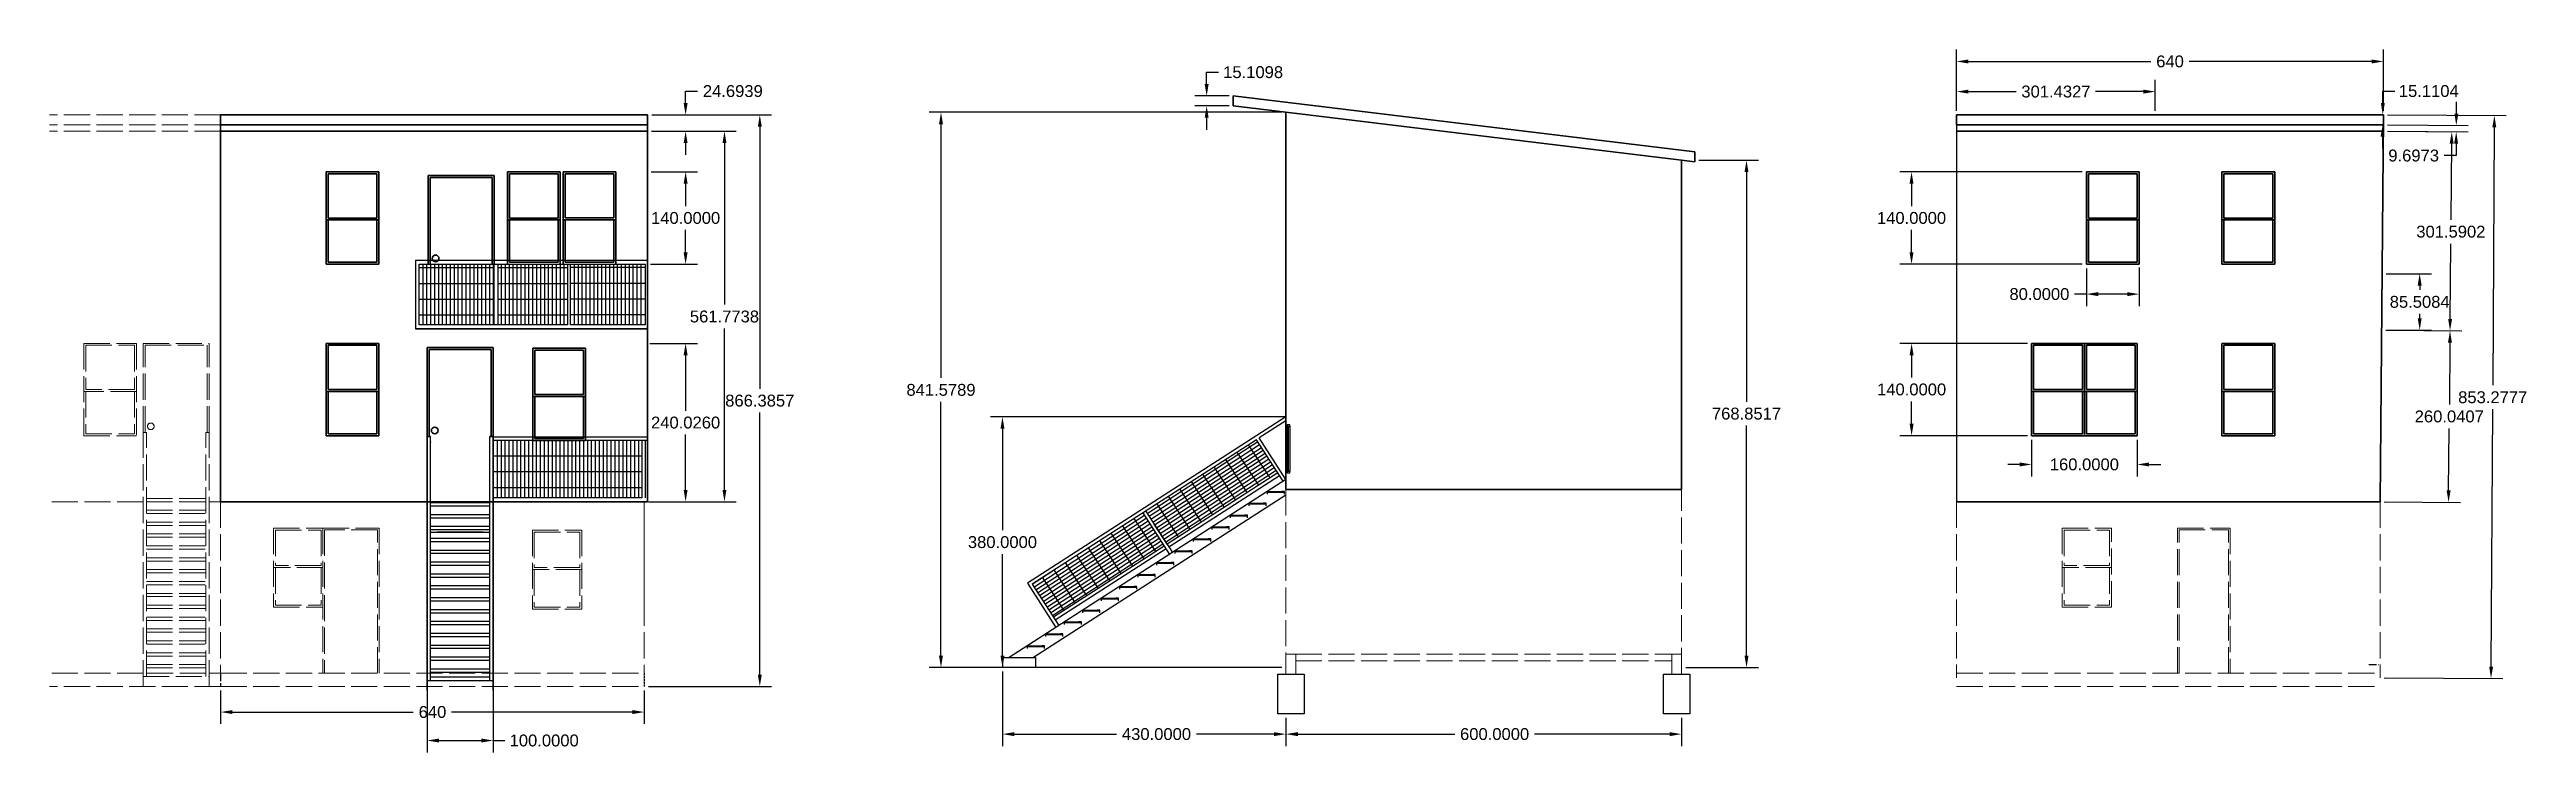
# Model space of a CAD drawing. Header units: inches. Extents: x 114 to 3871, y 85 to 1151.
import ezdxf

# ---------------------------------------------------------------- set-up
doc = ezdxf.new("R2010")
doc.units = ezdxf.units.IN
doc.header["$MEASUREMENT"] = 0
doc.linetypes.add('ACAD_ISO02W100', pattern=[15, 12, -3])
doc.layers.get('DEFPOINTS').update_dxf_attribs({"color": 210})
for name, color, linetype, lineweight in [('A-ANNO-DIMS', 253, 'Continuous', 20), ('A-ELEV-MBE1', 7, 'Continuous', 35), ('A-FLOR-LEVL', 7, 'Continuous', 35), ('A-FLOR-STRS', 4, 'Continuous', 25), ('A-ROOF', 3, 'Continuous', 35), ('A-WALL-FULL-EXTR', 7, 'Continuous', 35), ('Adiacente alla casa', 143, 'Continuous', 20), ('Ringhiera', 7, 'Continuous', 25)]:
    doc.layers.add(name, color=color, linetype=linetype, lineweight=lineweight)
doc.layers.add('A-STRUCTURE', color=4, linetype='Continuous')
doc.styles.get("Standard").update_dxf_attribs({"font": 'Arial.ttf'})
doc.dimstyles.get("Standard").update_dxf_attribs({"dimtxt": 0.18, "dimasz": 0.18, "dimexe": 0.18, "dimexo": 0.0625, "dimgap": 0.09, "dimtad": 0, "dimtih": 1, "dimtoh": 1, "dimdec": 4, "dimzin": 0, "dimdsep": 46, "dimtxsty": 'Standard', "dimcen": 0.09, "dimadec": 0, "dimazin": 0, "dimtfac": 1, "dimtdec": 4, "dimtofl": 0, "dimtmove": 0, "dimatfit": 3, "dimfxl": 1, "dimtolj": 1, "dimtzin": 0, "dimarcsym": 0})

msp = doc.modelspace()

# ---------------------------------------------------------------- blocks, each defined once
blk = doc.blocks.new('*D38')
at = {"layer": 'A-ANNO-DIMS', "color": 0, "lineweight": -2, "transparency": 16777216}
for p, q in [((3658.1, 810.9), (3726.8, 810.9)), ((3708.8, 792.9), (3708.8, 786.3)), ((3657.4, 725.4), (3726.8, 725.4)), ((3708.8, 743.4), (3708.8, 750))]:
    blk.add_line(p, q, dxfattribs=at)
at = {"layer": 'A-ANNO-DIMS', "color": 0, "transparency": 16777216}
for points in [[(3705.8, 792.9), (3711.8, 792.9), (3708.8, 810.9)], [(3705.8, 743.4), (3711.8, 743.4), (3708.8, 725.4)]]:
    blk.add_solid(points, dxfattribs=at)
at = {"layer": 'DEFPOINTS', "color": 0, "transparency": 16777216}
for p in [(3651.9, 810.9), (3651.1, 725.4), (3708.8, 725.4)]:
    blk.add_point(p, dxfattribs=at)
at = {"layer": 'A-ANNO-DIMS', "color": 0, "lineweight": 25, "transparency": 16777216, "insert": (3708.8, 768.2), "char_height": 18, "attachment_point": 5}
blk.add_mtext('\\A1;85.5084', dxfattribs=at)
blk = doc.blocks.new('*D50')
at = {"layer": 'A-ANNO-DIMS', "color": 0, "lineweight": -2, "transparency": 16777216}
for p, q in [((3657.4, 725.3), (3772.8, 724.3)), ((3754.7, 706.5), (3753.9, 612.6)), ((3752.7, 482.5), (3753.6, 576.4)), ((3655.1, 465.3), (3770.6, 464.3))]:
    blk.add_line(p, q, dxfattribs=at)
at = {"layer": 'A-ANNO-DIMS', "color": 0, "transparency": 16777216}
for points in [[(3751.7, 706.5), (3757.7, 706.5), (3754.8, 724.5)], [(3749.7, 482.5), (3755.7, 482.4), (3752.6, 464.5)]]:
    blk.add_solid(points, dxfattribs=at)
at = {"layer": 'DEFPOINTS', "color": 0, "transparency": 16777216}
for p in [(3651.1, 725.4), (3648.9, 465.4), (3752.6, 464.5)]:
    blk.add_point(p, dxfattribs=at)
at = {"layer": 'A-ANNO-DIMS', "color": 0, "lineweight": 25, "transparency": 16777216, "insert": (3753.7, 594.5), "char_height": 18, "attachment_point": 5}
blk.add_mtext('\\A1;260.0407', dxfattribs=at)
blk = doc.blocks.new('*D51')
at = {"layer": 'A-ANNO-DIMS', "color": 0, "lineweight": -2, "transparency": 16777216}
for p, q in [((3660, 1026.9), (3775.4, 1025.9)), ((3757.3, 1008.1), (3756.3, 892.7)), ((3755, 742.5), (3756, 856.4)), ((3657.4, 725.3), (3772.8, 724.3))]:
    blk.add_line(p, q, dxfattribs=at)
at = {"layer": 'A-ANNO-DIMS', "color": 0, "transparency": 16777216}
for points in [[(3754.3, 1008.1), (3760.3, 1008.1), (3757.5, 1026.1)], [(3752, 742.5), (3758, 742.5), (3754.8, 724.5)]]:
    blk.add_solid(points, dxfattribs=at)
at = {"layer": 'DEFPOINTS', "color": 0, "transparency": 16777216}
for p in [(3653.8, 1027), (3651.1, 725.4), (3754.8, 724.5)]:
    blk.add_point(p, dxfattribs=at)
at = {"layer": 'A-ANNO-DIMS', "color": 0, "lineweight": 25, "transparency": 16777216, "insert": (3756.1, 874.6), "char_height": 18, "attachment_point": 5}
blk.add_mtext('\\A1;301.5902', dxfattribs=at)
blk = doc.blocks.new('*D52')
at = {"layer": 'A-ANNO-DIMS', "color": 0, "lineweight": -2, "transparency": 16777216}
for p, q in [((3660.2, 1051.7), (3840.1, 1050.7)), ((3822, 1032.8), (3819.7, 641.8)), ((3817.2, 215.5), (3819.5, 605.5)), ((3655.1, 198.5), (3835, 197.4))]:
    blk.add_line(p, q, dxfattribs=at)
at = {"layer": 'A-ANNO-DIMS', "color": 0, "transparency": 16777216}
for points in [[(3819, 1032.8), (3825, 1032.8), (3822.1, 1050.8)], [(3814.2, 215.5), (3820.2, 215.5), (3817, 197.5)]]:
    blk.add_solid(points, dxfattribs=at)
at = {"layer": 'DEFPOINTS', "color": 0, "transparency": 16777216}
for p in [(3654, 1051.8), (3648.9, 198.5), (3817, 197.5)]:
    blk.add_point(p, dxfattribs=at)
at = {"layer": 'A-ANNO-DIMS', "color": 0, "lineweight": 25, "transparency": 16777216, "insert": (3819.6, 623.6), "char_height": 18, "attachment_point": 5}
blk.add_mtext('\\A1;853.2777', dxfattribs=at)
blk = doc.blocks.new('*D53')
at = {"layer": 'A-ANNO-DIMS', "color": 0, "lineweight": -2, "transparency": 16777216}
for p, q in [((3647.7, 1051.8), (3634.8, 1051.9)), ((3653, 1069.8), (3653.1, 1087.8)), ((3653.1, 1087.8), (3671.1, 1087.8)), ((3647.6, 1036.7), (3634.7, 1036.8)), ((3652.5, 1018.7), (3652.4, 1000.7))]:
    blk.add_line(p, q, dxfattribs=at)
at = {"layer": 'A-ANNO-DIMS', "color": 0, "transparency": 16777216}
for points in [[(3650, 1069.8), (3656, 1069.8), (3652.8, 1051.8)], [(3649.5, 1018.7), (3655.5, 1018.7), (3652.7, 1036.7)]]:
    blk.add_solid(points, dxfattribs=at)
at = {"layer": 'DEFPOINTS', "color": 0, "transparency": 16777216}
for p in [(3652.7, 1036.7), (3653.8, 1036.7), (3654, 1051.8)]:
    blk.add_point(p, dxfattribs=at)
at = {"layer": 'A-ANNO-DIMS', "color": 0, "lineweight": 25, "transparency": 16777216, "insert": (3722.6, 1087.8), "char_height": 18, "attachment_point": 5}
blk.add_mtext('\\A1;15.1104', dxfattribs=at)
blk = doc.blocks.new('*D39')
at = {"layer": 'A-ANNO-DIMS', "color": 0, "lineweight": -2, "transparency": 16777216}
for p, q in [((3006.5, 1058), (3006.5, 1105)), ((3307.9, 1058), (3307.9, 1105)), ((3024.5, 1087), (3097, 1087)), ((3289.9, 1087), (3217.4, 1087))]:
    blk.add_line(p, q, dxfattribs=at)
at = {"layer": 'A-ANNO-DIMS', "color": 0, "transparency": 16777216}
for points in [[(3024.5, 1090), (3024.5, 1084), (3006.5, 1087)], [(3289.9, 1090), (3289.9, 1084), (3307.9, 1087)]]:
    blk.add_solid(points, dxfattribs=at)
at = {"layer": 'DEFPOINTS', "color": 0, "transparency": 16777216}
for p in [(3307.9, 1087), (3006.5, 1051.8), (3307.9, 1051.8)]:
    blk.add_point(p, dxfattribs=at)
at = {"layer": 'A-ANNO-DIMS', "color": 0, "lineweight": 25, "transparency": 16777216, "insert": (3157.2, 1087), "char_height": 18, "attachment_point": 5}
blk.add_mtext('\\A1;301.4327', dxfattribs=at)
blk = doc.blocks.new('*D29')
at = {"layer": 'A-ANNO-DIMS', "color": 0, "lineweight": -2, "transparency": 16777216}
for p, q in [((3006.5, 1058), (3006.5, 1150.7)), ((3024.5, 1132.7), (3301.2, 1132.7)), ((3636, 1132.7), (3359.2, 1132.7)), ((3654, 1058), (3654, 1150.7))]:
    blk.add_line(p, q, dxfattribs=at)
at = {"layer": 'A-ANNO-DIMS', "color": 0, "transparency": 16777216}
for points in [[(3024.5, 1135.7), (3024.5, 1129.7), (3006.5, 1132.7)], [(3636, 1135.7), (3636, 1129.7), (3654, 1132.7)]]:
    blk.add_solid(points, dxfattribs=at)
at = {"layer": 'DEFPOINTS', "color": 0, "transparency": 16777216}
for p in [(3654, 1132.7), (3006.5, 1051.8), (3654, 1051.8)]:
    blk.add_point(p, dxfattribs=at)
at = {"layer": 'A-ANNO-DIMS', "color": 0, "lineweight": 25, "transparency": 16777216, "insert": (3330.2, 1132.7), "char_height": 18, "attachment_point": 5}
blk.add_mtext('\\A1;640', dxfattribs=at)
blk = doc.blocks.new('*D40')
at = {"layer": 'A-ANNO-DIMS', "color": 0, "lineweight": -2, "transparency": 16777216}
for p, q in [((3764.5, 1053.7), (3764.6, 1071.7)), ((3660, 1026.9), (3782.2, 1025.9)), ((3660.1, 1036.6), (3782.3, 1035.6)), ((3763.9, 990), (3745.9, 990)), ((3764.1, 1008), (3763.9, 990))]:
    blk.add_line(p, q, dxfattribs=at)
at = {"layer": 'A-ANNO-DIMS', "color": 0, "transparency": 16777216}
for points in [[(3761.5, 1053.7), (3767.5, 1053.7), (3764.3, 1035.7)], [(3761.1, 1008), (3767.1, 1008), (3764.2, 1026)]]:
    blk.add_solid(points, dxfattribs=at)
at = {"layer": 'DEFPOINTS', "color": 0, "transparency": 16777216}
for p in [(3653.8, 1036.7), (3653.8, 1027), (3764.2, 1026)]:
    blk.add_point(p, dxfattribs=at)
at = {"layer": 'A-ANNO-DIMS', "color": 0, "lineweight": 25, "transparency": 16777216, "insert": (3699.7, 990), "char_height": 18, "attachment_point": 5}
blk.add_mtext('\\A1;9.6973', dxfattribs=at)
blk = doc.blocks.new('*D41')
at = {"layer": 'A-ANNO-DIMS', "color": 0, "lineweight": -2, "transparency": 16777216}
for p, q in [((1559.5, 207.8), (1559.5, 95)), ((1577.5, 113), (1732.4, 113)), ((1971.5, 113), (1853.8, 113)), ((1989.5, 137.8), (1989.5, 95))]:
    blk.add_line(p, q, dxfattribs=at)
at = {"layer": 'A-ANNO-DIMS', "color": 0, "transparency": 16777216}
for points in [[(1577.5, 116), (1577.5, 110), (1559.5, 113)], [(1971.5, 116), (1971.5, 110), (1989.5, 113)]]:
    blk.add_solid(points, dxfattribs=at)
at = {"layer": 'DEFPOINTS', "color": 0, "transparency": 16777216}
for p in [(1559.5, 214), (1559.5, 113), (1989.5, 144)]:
    blk.add_point(p, dxfattribs=at)
at = {"layer": 'A-ANNO-DIMS', "color": 0, "lineweight": 25, "transparency": 16777216, "insert": (1793.1, 113), "char_height": 18, "attachment_point": 5}
blk.add_mtext('\\A1;430.0000', dxfattribs=at)
blk = doc.blocks.new('*D30')
at = {"layer": 'A-ANNO-DIMS', "color": 0, "lineweight": -2, "transparency": 16777216}
for p, q in [((1989.2, 594), (1541.5, 594)), ((1559.5, 576), (1559.5, 422.1)), ((1559.5, 232), (1559.5, 385.9)), ((1983.2, 214), (1541.5, 214))]:
    blk.add_line(p, q, dxfattribs=at)
at = {"layer": 'A-ANNO-DIMS', "color": 0, "transparency": 16777216}
for points in [[(1556.5, 576), (1562.5, 576), (1559.5, 594)], [(1556.5, 232), (1562.5, 232), (1559.5, 214)]]:
    blk.add_solid(points, dxfattribs=at)
at = {"layer": 'DEFPOINTS', "color": 0, "transparency": 16777216}
for p in [(1559.5, 594), (1995.5, 594), (1989.5, 214)]:
    blk.add_point(p, dxfattribs=at)
at = {"layer": 'A-ANNO-DIMS', "color": 0, "lineweight": 25, "transparency": 16777216, "insert": (1559.5, 404), "char_height": 18, "attachment_point": 5}
blk.add_mtext('\\A1;380.0000', dxfattribs=at)
blk = doc.blocks.new('*D31')
at = {"layer": 'A-ANNO-DIMS', "color": 0, "lineweight": -2, "transparency": 16777216}
for p, q in [((1989.5, 137.8), (1989.5, 95)), ((2007.5, 113), (2245.5, 113)), ((2571.5, 113), (2366.4, 113)), ((2589.5, 137.8), (2589.5, 95))]:
    blk.add_line(p, q, dxfattribs=at)
at = {"layer": 'A-ANNO-DIMS', "color": 0, "transparency": 16777216}
for points in [[(2007.5, 116), (2007.5, 110), (1989.5, 113)], [(2571.5, 116), (2571.5, 110), (2589.5, 113)]]:
    blk.add_solid(points, dxfattribs=at)
at = {"layer": 'DEFPOINTS', "color": 0, "transparency": 16777216}
for p in [(1989.5, 144), (2589.5, 144), (2589.5, 113)]:
    blk.add_point(p, dxfattribs=at)
at = {"layer": 'A-ANNO-DIMS', "color": 0, "lineweight": 25, "transparency": 16777216, "insert": (2305.9, 113), "char_height": 18, "attachment_point": 5}
blk.add_mtext('\\A1;600.0000', dxfattribs=at)
blk = doc.blocks.new('*D42')
at = {"layer": 'A-ANNO-DIMS', "color": 0, "lineweight": -2, "transparency": 16777216}
for p, q in [((1983.2, 1055.6), (1448.3, 1055.6)), ((1466.3, 1037.6), (1466.3, 652.9)), ((1466.3, 232), (1466.3, 616.7)), ((1554, 214), (1448.3, 214))]:
    blk.add_line(p, q, dxfattribs=at)
at = {"layer": 'A-ANNO-DIMS', "color": 0, "transparency": 16777216}
for points in [[(1463.3, 1037.6), (1469.3, 1037.6), (1466.3, 1055.6)], [(1463.3, 232), (1469.3, 232), (1466.3, 214)]]:
    blk.add_solid(points, dxfattribs=at)
at = {"layer": 'DEFPOINTS', "color": 0, "transparency": 16777216}
for p in [(1466.3, 1055.6), (1989.5, 1055.6), (1560.2, 214)]:
    blk.add_point(p, dxfattribs=at)
at = {"layer": 'A-ANNO-DIMS', "color": 0, "lineweight": 25, "transparency": 16777216, "insert": (1466.3, 634.8), "char_height": 18, "attachment_point": 5}
blk.add_mtext('\\A1;841.5789', dxfattribs=at)
blk = doc.blocks.new('*D43')
at = {"layer": 'A-ANNO-DIMS', "color": 0, "lineweight": -2, "transparency": 16777216}
for p, q in [((1869.2, 1098.4), (1869.2, 1116.4)), ((1869.2, 1116.4), (1887.2, 1116.4)), ((1903.2, 1080.4), (1851.2, 1080.4)), ((1903.2, 1065.3), (1851.2, 1065.3)), ((1869.2, 1047.3), (1869.2, 1029.3))]:
    blk.add_line(p, q, dxfattribs=at)
at = {"layer": 'A-ANNO-DIMS', "color": 0, "transparency": 16777216}
for points in [[(1866.2, 1098.4), (1872.2, 1098.4), (1869.2, 1080.4)], [(1866.2, 1047.3), (1872.2, 1047.3), (1869.2, 1065.3)]]:
    blk.add_solid(points, dxfattribs=at)
at = {"layer": 'DEFPOINTS', "color": 0, "transparency": 16777216}
for p in [(1869.2, 1080.4), (1909.5, 1080.4), (1909.5, 1065.3)]:
    blk.add_point(p, dxfattribs=at)
at = {"layer": 'A-ANNO-DIMS', "color": 0, "lineweight": 25, "transparency": 16777216, "insert": (1939.7, 1116.4), "char_height": 18, "attachment_point": 5}
blk.add_mtext('\\A1;15.1098', dxfattribs=at)
blk = doc.blocks.new('*D32')
at = {"layer": 'A-ANNO-DIMS', "color": 0, "lineweight": -2, "transparency": 16777216}
for p, q in [((2615.7, 982.9), (2705.9, 982.9)), ((2687.9, 964.9), (2687.9, 616.9)), ((2687.9, 232), (2687.9, 580.7)), ((2595.7, 214), (2705.9, 214))]:
    blk.add_line(p, q, dxfattribs=at)
at = {"layer": 'A-ANNO-DIMS', "color": 0, "transparency": 16777216}
for points in [[(2684.9, 964.9), (2690.9, 964.9), (2687.9, 982.9)], [(2684.9, 232), (2690.9, 232), (2687.9, 214)]]:
    blk.add_solid(points, dxfattribs=at)
at = {"layer": 'DEFPOINTS', "color": 0, "transparency": 16777216}
for p in [(2609.5, 982.9), (2589.5, 214), (2687.9, 214)]:
    blk.add_point(p, dxfattribs=at)
at = {"layer": 'A-ANNO-DIMS', "color": 0, "lineweight": 25, "transparency": 16777216, "insert": (2687.9, 598.8), "char_height": 18, "attachment_point": 5}
blk.add_mtext('\\A1;768.8517', dxfattribs=at)
blk = doc.blocks.new('*D33')
at = {"layer": 'A-ANNO-DIMS', "color": 0, "lineweight": -2, "transparency": 16777216}
for p, q in [((1027.6, 1051.7), (1209.5, 1051.7)), ((1191.5, 1033.7), (1191.5, 636.6)), ((1191.5, 203.3), (1191.5, 600.4)), ((1022.5, 185.3), (1209.5, 185.3))]:
    blk.add_line(p, q, dxfattribs=at)
at = {"layer": 'A-ANNO-DIMS', "color": 0, "transparency": 16777216}
for points in [[(1188.5, 1033.7), (1194.5, 1033.7), (1191.5, 1051.7)], [(1188.5, 203.3), (1194.5, 203.3), (1191.5, 185.3)]]:
    blk.add_solid(points, dxfattribs=at)
at = {"layer": 'DEFPOINTS', "color": 0, "transparency": 16777216}
for p in [(1021.3, 1051.7), (1191.5, 1051.7), (1016.3, 185.3)]:
    blk.add_point(p, dxfattribs=at)
at = {"layer": 'A-ANNO-DIMS', "color": 0, "lineweight": 25, "transparency": 16777216, "insert": (1191.5, 618.5), "char_height": 18, "attachment_point": 5}
blk.add_mtext('\\A1;866.3857', dxfattribs=at)
blk = doc.blocks.new('*D34')
at = {"layer": 'A-ANNO-DIMS', "color": 0, "lineweight": -2, "transparency": 16777216}
for p, q in [((1079, 1069.7), (1079, 1087.7)), ((1079, 1087.7), (1097, 1087.7)), ((1027.4, 1027), (1097, 1027)), ((1027.6, 1051.7), (1097, 1051.7)), ((1079, 1009), (1079, 991))]:
    blk.add_line(p, q, dxfattribs=at)
at = {"layer": 'A-ANNO-DIMS', "color": 0, "transparency": 16777216}
for points in [[(1076, 1069.7), (1082, 1069.7), (1079, 1051.7)], [(1076, 1009), (1082, 1009), (1079, 1027)]]:
    blk.add_solid(points, dxfattribs=at)
at = {"layer": 'DEFPOINTS', "color": 0, "transparency": 16777216}
for p in [(1021.1, 1027), (1021.3, 1051.7), (1079, 1051.7)]:
    blk.add_point(p, dxfattribs=at)
at = {"layer": 'A-ANNO-DIMS', "color": 0, "lineweight": 25, "transparency": 16777216, "insert": (1150.6, 1087.7), "char_height": 18, "attachment_point": 5}
blk.add_mtext('\\A1;24.6939', dxfattribs=at)
blk = doc.blocks.new('*D35')
at = {"layer": 'A-ANNO-DIMS', "color": 0, "lineweight": -2, "transparency": 16777216}
for p, q in [((1027.4, 1027), (1155.9, 1027)), ((1137.9, 1009), (1137.9, 764.1)), ((1137.9, 483.2), (1137.9, 727.9)), ((1022.5, 465.2), (1155.9, 465.2))]:
    blk.add_line(p, q, dxfattribs=at)
at = {"layer": 'A-ANNO-DIMS', "color": 0, "transparency": 16777216}
for points in [[(1134.9, 1009), (1140.9, 1009), (1137.9, 1027)], [(1134.9, 483.2), (1140.9, 483.2), (1137.9, 465.2)]]:
    blk.add_solid(points, dxfattribs=at)
at = {"layer": 'DEFPOINTS', "color": 0, "transparency": 16777216}
for p in [(1021.1, 1027), (1137.9, 1027), (1016.3, 465.2)]:
    blk.add_point(p, dxfattribs=at)
at = {"layer": 'A-ANNO-DIMS', "color": 0, "lineweight": 25, "transparency": 16777216, "insert": (1137.9, 746), "char_height": 18, "attachment_point": 5}
blk.add_mtext('\\A1;561.7738', dxfattribs=at)
blk = doc.blocks.new('*D44')
at = {"layer": 'A-ANNO-DIMS', "color": 0, "lineweight": -2, "transparency": 16777216}
for p, q in [((373.8, 179.1), (373.8, 128.5)), ((1016.3, 179.1), (1016.3, 128.5)), ((391.8, 146.5), (666, 146.5)), ((998.3, 146.5), (724.1, 146.5))]:
    blk.add_line(p, q, dxfattribs=at)
at = {"layer": 'A-ANNO-DIMS', "color": 0, "transparency": 16777216}
for points in [[(391.8, 149.5), (391.8, 143.5), (373.8, 146.5)], [(998.3, 149.5), (998.3, 143.5), (1016.3, 146.5)]]:
    blk.add_solid(points, dxfattribs=at)
at = {"layer": 'DEFPOINTS', "color": 0, "transparency": 16777216}
for p in [(373.8, 185.4), (1016.3, 185.4), (1016.3, 146.5)]:
    blk.add_point(p, dxfattribs=at)
at = {"layer": 'A-ANNO-DIMS', "color": 0, "lineweight": 25, "transparency": 16777216, "insert": (695.1, 146.5), "char_height": 18, "attachment_point": 5}
blk.add_mtext('\\A1;640', dxfattribs=at)
blk = doc.blocks.new('*D36')
at = {"layer": 'A-ANNO-DIMS', "color": 0, "lineweight": -2, "transparency": 16777216}
for p, q in [((1024.6, 705.2), (1097, 705.2)), ((1079, 687.2), (1079, 603.3)), ((1079, 483.2), (1079, 567.1)), ((1022.5, 465.2), (1097, 465.2))]:
    blk.add_line(p, q, dxfattribs=at)
at = {"layer": 'A-ANNO-DIMS', "color": 0, "transparency": 16777216}
for points in [[(1076, 687.2), (1082, 687.2), (1079, 705.2)], [(1076, 483.2), (1082, 483.2), (1079, 465.2)]]:
    blk.add_solid(points, dxfattribs=at)
at = {"layer": 'DEFPOINTS', "color": 0, "transparency": 16777216}
for p in [(1018.3, 705.2), (1016.3, 465.2), (1079, 465.2)]:
    blk.add_point(p, dxfattribs=at)
at = {"layer": 'A-ANNO-DIMS', "color": 0, "lineweight": 25, "transparency": 16777216, "insert": (1079, 585.2), "char_height": 18, "attachment_point": 5}
blk.add_mtext('\\A1;240.0260', dxfattribs=at)
blk = doc.blocks.new('*D37')
at = {"layer": 'A-ANNO-DIMS', "color": 0, "lineweight": -2, "transparency": 16777216}
for p, q in [((1026.8, 965.4), (1097, 965.4)), ((1079, 947.4), (1079, 913.5)), ((1079, 843.4), (1079, 877.3)), ((1025.6, 825.4), (1097, 825.4))]:
    blk.add_line(p, q, dxfattribs=at)
at = {"layer": 'A-ANNO-DIMS', "color": 0, "transparency": 16777216}
for points in [[(1076, 947.4), (1082, 947.4), (1079, 965.4)], [(1076, 843.4), (1082, 843.4), (1079, 825.4)]]:
    blk.add_solid(points, dxfattribs=at)
at = {"layer": 'DEFPOINTS', "color": 0, "transparency": 16777216}
for p in [(1020.6, 965.4), (1019.4, 825.4), (1079, 825.4)]:
    blk.add_point(p, dxfattribs=at)
at = {"layer": 'A-ANNO-DIMS', "color": 0, "lineweight": 25, "transparency": 16777216, "insert": (1079, 895.4), "char_height": 18, "attachment_point": 5}
blk.add_mtext('\\A1;140.0000', dxfattribs=at)
blk = doc.blocks.new('*D45')
at = {"layer": 'A-ANNO-DIMS', "color": 0, "lineweight": -2, "transparency": 16777216}
for p, q in [((3197.1, 965.4), (2920.2, 965.4)), ((2938.2, 947.4), (2938.2, 913.5)), ((2938.2, 843.4), (2938.2, 877.3)), ((3197.1, 825.4), (2920.2, 825.4))]:
    blk.add_line(p, q, dxfattribs=at)
at = {"layer": 'A-ANNO-DIMS', "color": 0, "transparency": 16777216}
for points in [[(2935.2, 947.4), (2941.2, 947.4), (2938.2, 965.4)], [(2935.2, 843.4), (2941.2, 843.4), (2938.2, 825.4)]]:
    blk.add_solid(points, dxfattribs=at)
at = {"layer": 'DEFPOINTS', "color": 0, "transparency": 16777216}
for p in [(3203.3, 965.4), (2938.2, 825.4), (3203.3, 825.4)]:
    blk.add_point(p, dxfattribs=at)
at = {"layer": 'A-ANNO-DIMS', "color": 0, "lineweight": 25, "transparency": 16777216, "insert": (2938.2, 895.4), "char_height": 18, "attachment_point": 5}
blk.add_mtext('\\A1;140.0000', dxfattribs=at)
blk = doc.blocks.new('*D46')
at = {"layer": 'A-ANNO-DIMS', "color": 0, "lineweight": -2, "transparency": 16777216}
for p, q in [((3120.3, 559.1), (3120.3, 503.8)), ((3280.3, 559.1), (3280.3, 503.8)), ((3102.3, 521.8), (3084.3, 521.8)), ((3298.3, 521.8), (3316.3, 521.8))]:
    blk.add_line(p, q, dxfattribs=at)
at = {"layer": 'A-ANNO-DIMS', "color": 0, "transparency": 16777216}
for points in [[(3102.3, 524.8), (3102.3, 518.8), (3120.3, 521.8)], [(3298.3, 524.8), (3298.3, 518.8), (3280.3, 521.8)]]:
    blk.add_solid(points, dxfattribs=at)
at = {"layer": 'DEFPOINTS', "color": 0, "transparency": 16777216}
for p in [(3120.3, 565.4), (3280.3, 565.4), (3280.3, 521.8)]:
    blk.add_point(p, dxfattribs=at)
at = {"layer": 'A-ANNO-DIMS', "color": 0, "lineweight": 25, "transparency": 16777216, "insert": (3200.3, 521.8), "char_height": 18, "attachment_point": 5}
blk.add_mtext('\\A1;160.0000', dxfattribs=at)
blk = doc.blocks.new('*D47')
at = {"layer": 'A-ANNO-DIMS', "color": 0, "lineweight": -2, "transparency": 16777216}
for p, q in [((3114.1, 705.4), (2920.3, 705.4)), ((2938.3, 687.4), (2938.3, 653.5)), ((2938.3, 583.4), (2938.3, 617.3)), ((3114.1, 565.4), (2920.3, 565.4))]:
    blk.add_line(p, q, dxfattribs=at)
at = {"layer": 'A-ANNO-DIMS', "color": 0, "transparency": 16777216}
for points in [[(2935.3, 687.4), (2941.3, 687.4), (2938.3, 705.4)], [(2935.3, 583.4), (2941.3, 583.4), (2938.3, 565.4)]]:
    blk.add_solid(points, dxfattribs=at)
at = {"layer": 'DEFPOINTS', "color": 0, "transparency": 16777216}
for p in [(2938.3, 705.4), (3120.3, 705.4), (3120.3, 565.4)]:
    blk.add_point(p, dxfattribs=at)
at = {"layer": 'A-ANNO-DIMS', "color": 0, "lineweight": 25, "transparency": 16777216, "insert": (2938.3, 635.4), "char_height": 18, "attachment_point": 5}
blk.add_mtext('\\A1;140.0000', dxfattribs=at)
blk = doc.blocks.new('*D48')
at = {"layer": 'A-ANNO-DIMS', "color": 0, "lineweight": -2, "transparency": 16777216}
for p, q in [((3203.3, 819.1), (3203.3, 762)), ((3283.3, 820.6), (3283.3, 762)), ((3203.3, 780), (3185.3, 780)), ((3265.3, 780), (3221.3, 780))]:
    blk.add_line(p, q, dxfattribs=at)
at = {"layer": 'A-ANNO-DIMS', "color": 0, "transparency": 16777216}
for points in [[(3221.3, 783), (3221.3, 777), (3203.3, 780)], [(3265.3, 783), (3265.3, 777), (3283.3, 780)]]:
    blk.add_solid(points, dxfattribs=at)
at = {"layer": 'DEFPOINTS', "color": 0, "transparency": 16777216}
for p in [(3283.3, 826.9), (3203.3, 825.4), (3203.3, 780)]:
    blk.add_point(p, dxfattribs=at)
at = {"layer": 'A-ANNO-DIMS', "color": 0, "lineweight": 25, "transparency": 16777216, "insert": (3132.1, 780), "char_height": 18, "attachment_point": 5}
blk.add_mtext('\\A1;80.0000', dxfattribs=at)
blk = doc.blocks.new('*D49')
at = {"layer": 'A-ANNO-DIMS', "color": 0, "lineweight": -2, "transparency": 16777216}
for p, q in [((687, 692.9), (687, 85.3)), ((787, 692.9), (787, 85.3)), ((705, 103.3), (769, 103.3)), ((787, 103.3), (805, 103.3))]:
    blk.add_line(p, q, dxfattribs=at)
at = {"layer": 'A-ANNO-DIMS', "color": 0, "transparency": 16777216}
for points in [[(705, 106.3), (705, 100.3), (687, 103.3)], [(769, 106.3), (769, 100.3), (787, 103.3)]]:
    blk.add_solid(points, dxfattribs=at)
at = {"layer": 'DEFPOINTS', "color": 0, "transparency": 16777216}
for p in [(687, 699.1), (787, 699.1), (787, 103.3)]:
    blk.add_point(p, dxfattribs=at)
at = {"layer": 'A-ANNO-DIMS', "color": 0, "lineweight": 25, "transparency": 16777216, "insert": (864.5, 103.3), "char_height": 18, "attachment_point": 5}
blk.add_mtext('\\A1;100.0000', dxfattribs=at)

# ---------------------------------------------------------------- dimensions: what is measured, and where the dimension line sits
at = {"layer": 'A-ANNO-DIMS', "lineweight": 25}
for base, p1, p2, picture, middle in [((1869.23971, 1080.3995), (1909.48643, 1065.28971), (1909.48643, 1080.3995), '*D43', (1939.70492, 1116.3995)), ((1079.00028, 1051.67033), (1021.12697, 1026.97639), (1021.34074, 1051.67033), '*D34', (1150.57053, 1087.67033)), ((1466.30443, 1055.59274), (1560.24026, 214.0138), (1989.48643, 1055.59274), '*D42', (1466.30443, 634.80327)), ((1079.00028, 825.39745), (1020.59395, 965.39745), (1019.38208, 825.39745), '*D37', (1079.00028, 895.39745)), ((2938.21035, 825.39745), (3203.32161, 965.39745), (3203.32161, 825.39745), '*D45', (2938.21035, 895.39745)), ((1079.00028, 465.20264), (1018.34187, 705.22865), (1016.26558, 465.20264), '*D36', (1079.00028, 585.21565)), ((2938.30035, 705.39745), (3120.32161, 565.39745), (3120.32161, 705.39745), '*D47', (2938.30035, 635.39745)), ((1559.48643, 594.0138), (1989.48643, 214.0138), (1995.48643, 594.0138), '*D30', (1559.48643, 404.0138))]:
    dim = msp.add_linear_dim(base=base, p1=p1, p2=p2, angle=90, dimstyle='Standard', override={"dimscale": 100}, dxfattribs=at)
    dim.commit()
    dim.dimension.update_dxf_attribs({"geometry": picture, "text_midpoint": middle})
for base, p1, p2, picture, middle in [((3653.97346, 1132.74783), (3006.47346, 1051.78316), (3653.97346, 1051.78316), '*D29', (3330.22346, 1132.74783)), ((1016.26558, 146.48426), (373.84172, 185.39745), (1016.26558, 185.39745), '*D44', (695.05365, 146.48426))]:
    dim = msp.add_linear_dim(base=base, p1=p1, p2=p2, text='640', dimstyle='Standard', override={"dimscale": 100}, dxfattribs=at)
    dim.commit()
    dim.dimension.update_dxf_attribs({"geometry": picture, "text_midpoint": middle})
for base, p1, p2, picture, middle in [((3307.90614, 1087.02257), (3006.47346, 1051.78316), (3307.90614, 1051.78316), '*D39', (3157.1898, 1087.02257)), ((3203.32161, 779.97767), (3283.32161, 826.89745), (3203.32161, 825.39745), '*D48', (3132.1197, 779.97767)), ((787.01927, 103.25971), (687.01927, 699.11646), (787.01927, 699.11646), '*D49', (864.48312, 103.25971)), ((3280.32161, 521.8018), (3120.32161, 565.39745), (3280.32161, 565.39745), '*D46', (3200.32161, 521.8018))]:
    dim = msp.add_linear_dim(base=base, p1=p1, p2=p2, dimstyle='Standard', override={"dimscale": 100}, dxfattribs=at)
    dim.commit()
    dim.dimension.update_dxf_attribs({"geometry": picture, "text_midpoint": middle})
for base, p1, p2, angle, picture, middle, dimtype in [((3652.66904, 1036.68352), (3653.97346, 1051.78316), (3653.84266, 1036.67336), 269.50402274, '*D53', (3722.59442, 1087.79197), 161), ((3764.24963, 1026.01991), (3653.84266, 1036.67336), (3653.75872, 1026.97639), 269.50402274, '*D40', (3699.73473, 990.02126), 161), ((1191.52994, 1051.67033), (1016.26558, 185.28463), (1021.34074, 1051.67033), 90, '*D33', (1191.52994, 618.47748), 160), ((1137.9317254525, 1026.9763947666), (1016.2655800807, 465.2026445309), (1021.1269852282, 1026.9763947666), 90, '*D35', (1137.9317254525, 745.992118215), 160), ((3817.04533, 197.52028), (3653.97346, 1051.78316), (3648.89732, 198.5206), 269.65914617, '*D52', (3819.58034, 623.63719), 161), ((3754.83978, 724.49987), (3653.75873, 1026.97639), (3651.1482, 725.39745), 269.50404896, '*D51', (3756.13871, 874.55708), 161), ((2687.9281, 214.0138), (2609.48643, 982.86547), (2589.48643, 214.0138), 90, '*D32', (2687.9281, 598.79411), 160), ((3708.81462, 725.39745), (3651.88838, 810.90585), (3651.1482, 725.39745), 90, '*D38', (3708.81462, 768.15165), 160)]:
    dim = msp.add_linear_dim(base=base, p1=p1, p2=p2, angle=angle, dimstyle='Standard', override={"dimscale": 100}, dxfattribs=at)
    dim.commit()
    dim.dimension.update_dxf_attribs({"geometry": picture, "text_midpoint": middle, "dimtype": dimtype})
dim = msp.add_aligned_dim(p1=(3651.1482, 725.39745), p2=(3648.89732, 465.36645), distance=103.69547, dimstyle='Standard', override={"dimscale": 100}, dxfattribs=at)
dim.commit()
dim.dimension.update_dxf_attribs({"geometry": '*D50', "text_midpoint": (3753.71434, 594.48437)})
for base, p2, picture, middle in [((1559.48643, 112.98918), (1559.48643, 214.0138), '*D41', (1793.09107, 112.98918)), ((2589.48643, 112.98918), (2589.48643, 144.0138), '*D31', (2305.92539, 112.98918))]:
    dim = msp.add_linear_dim(base=base, p1=(1989.48643, 144.0138), p2=p2, dimstyle='Standard', override={"dimscale": 100}, dxfattribs=at)
    dim.commit()
    dim.dimension.update_dxf_attribs({"geometry": picture, "text_midpoint": middle, "dimtype": 160})

# ---------------------------------------------------------------- hatches: boundary and pattern name
at = {"layer": 'A-FLOR-STRS'}
h = msp.add_hatch(dxfattribs=at)
h.set_pattern_fill('GRATE', color=256, scale=6.5, angle=123, style=0)
h.set_pattern_definition([(213, (31942.5523, -5038.983), (2.809997, -4.327016), []), (303, (31942.552, -5038.983), (17.308064, 11.239988), [])])
h.paths.add_polyline_path([(1977.16918, 508.92768), (1944.77133, 559.32433), (1776.68667, 451.26991), (1809.08451, 400.87326)])
h.paths.add_polyline_path([(1772.48078, 448.56612), (1604.39611, 340.51169), (1636.79396, 290.11504), (1804.87862, 398.16947)])
at = {"layer": 'Ringhiera', "lineweight": 25}
h = msp.add_hatch(dxfattribs=at)
h.set_pattern_fill('GRATE', color=256, scale=7.499448, angle=90, style=0)
h.set_pattern_definition([(90, (8681.1417, 35274.303), (-5.9526872, 4e-16), []), (180, (8681.142, 35274.303), (-3e-15, -23.810749), [])])
h.paths.add_polyline_path([(899.91525, 825.57547), (794.06512, 825.57547), (794.06512, 733.27456), (899.91525, 733.27456)])
h.paths.add_polyline_path([(674.9318, 825.57547), (674.9318, 733.27456), (788.29631, 733.27456), (788.29631, 825.57547)], flags=17)

# ---------------------------------------------------------------- linework, layer by layer
at = {"layer": 'A-ANNO-DIMS', "lineweight": 25}
for points in [[(1559.48643, 229.0138), (1609.48643, 229.0138), (1609.48643, 214.0138)], [(1559.48643, 229.0138), (1559.48643, 214.0138)]]:
    msp.add_lwpolyline(points, dxfattribs=at)
for points in [[(1976.98643, 204.0138), (2016.98643, 204.0138), (2016.98643, 144.0138), (1976.98643, 144.0138)], [(2561.98643, 204.0138), (2601.98643, 204.0138), (2601.98643, 144.0138), (2561.98643, 144.0138)]]:
    msp.add_lwpolyline(points, close=True, dxfattribs=at)
at = {"layer": 'A-ELEV-MBE1'}
msp.add_line((905.68406, 727.50576), (1021.06019, 727.50576), dxfattribs=at)
at = {"layer": 'A-FLOR-LEVL', "lineweight": 25}
msp.add_line((3006.47346, 1036.67336), (3006.47346, 465.39745), dxfattribs=at)
at = {"layer": 'A-FLOR-LEVL'}
for p, q in [((1989.48643, 484.0138), (1989.48643, 499.0138)), ((3006.47346, 465.39745), (3648.89732, 465.36645))]:
    msp.add_line(p, q, dxfattribs=at)
at = {"layer": 'A-FLOR-LEVL', "ltscale": 0.01}
msp.add_line((2589.48643, 484.0138), (1989.48643, 484.0138), dxfattribs=at)
at = {"layer": 'A-FLOR-STRS'}
for p, q in [((1989.48643, 594.0138), (1597.48643, 342.0138)), ((1989.48643, 588.06975), (1948.97722, 562.02812)), ((1944.77133, 559.32433), (1604.39611, 340.51169)), ((1989.48643, 499.0138), (1569.48643, 229.0138)), ((1977.16918, 508.92768), (1809.08451, 400.87326)), ((1979.87296, 504.72179), (1811.7883, 396.66737)), ((1989.48643, 475.23763), (1606.47158, 229.0138)), ((1933.48643, 462.0138), (1959.32215, 462.0138)), ((1937.48643, 463.0138), (1955.32215, 463.0138)), ((1961.48643, 480.0138), (1987.32215, 480.0138)), ((1965.48643, 481.0138), (1983.32215, 481.0138)), ((1877.48643, 426.0138), (1903.32215, 426.0138)), ((1881.48643, 427.0138), (1899.32215, 427.0138)), ((1905.48643, 444.0138), (1931.32215, 444.0138)), ((1909.48643, 445.0138), (1927.32215, 445.0138)), ((1804.87862, 398.16947), (1636.79396, 290.11504)), ((1807.58241, 393.96358), (1639.49775, 285.90915)), ((1821.48643, 390.0138), (1847.32215, 390.0138)), ((1825.48643, 391.0138), (1843.32215, 391.0138)), ((1849.48643, 408.0138), (1875.32215, 408.0138)), ((1853.48643, 409.0138), (1871.32215, 409.0138)), ((1765.48643, 354.0138), (1791.32215, 354.0138)), ((1769.48643, 355.0138), (1787.32215, 355.0138)), ((1793.48643, 372.0138), (1819.32215, 372.0138)), ((1797.48643, 373.0138), (1815.32215, 373.0138)), ((1685.48643, 301.0138), (1703.32215, 301.0138)), ((1709.48643, 318.0138), (1735.32215, 318.0138)), ((1713.48643, 319.0138), (1731.32215, 319.0138)), ((1737.48643, 336.0138), (1763.32215, 336.0138)), ((1741.48643, 337.0138), (1759.32215, 337.0138)), ((1625.48643, 264.0138), (1651.32215, 264.0138)), ((1629.48643, 265.0138), (1647.32215, 265.0138)), ((1653.48643, 282.0138), (1679.32215, 282.0138)), ((1657.48643, 283.0138), (1675.32215, 283.0138)), ((1681.48643, 300.0138), (1707.32215, 300.0138)), ((1597.48643, 246.0138), (1623.32215, 246.0138)), ((1601.48643, 247.0138), (1619.32215, 247.0138))]:
    msp.add_line(p, q, dxfattribs=at)
at = {"layer": 'A-FLOR-STRS', "linetype": 'Continuous'}
for p, q in [((692.01927, 464.11646), (782.01927, 464.11646)), ((692.01927, 459.11646), (782.01927, 459.11646)), ((692.01927, 446.11646), (782.01927, 446.11646)), ((692.01927, 441.11646), (782.01927, 441.11646)), ((692.01927, 428.11646), (782.01927, 428.11646)), ((692.01927, 423.11646), (782.01927, 423.11646)), ((692.01927, 419.11646), (782.01927, 419.11646)), ((772.01927, 419.11646), (702.01927, 419.11646)), ((692.01927, 410.11646), (782.01927, 410.11646)), ((692.01927, 405.11646), (782.01927, 405.11646)), ((692.01927, 392.11646), (782.01927, 392.11646)), ((692.01927, 387.11646), (782.01927, 387.11646)), ((692.01927, 374.11646), (782.01927, 374.11646)), ((692.01927, 369.11646), (782.01927, 369.11646)), ((692.01927, 356.11646), (782.01927, 356.11646)), ((692.01927, 351.11646), (782.01927, 351.11646)), ((692.01927, 338.11646), (782.01927, 338.11646)), ((692.01927, 333.11646), (782.01927, 333.11646)), ((692.01927, 320.11646), (782.01927, 320.11646)), ((692.01927, 315.11646), (782.01927, 315.11646)), ((692.01927, 302.11646), (782.01927, 302.11646)), ((692.01927, 297.11646), (782.01927, 297.11646)), ((692.01927, 284.11646), (782.01927, 284.11646)), ((692.01927, 279.11646), (782.01927, 279.11646)), ((692.01927, 266.11646), (782.01927, 266.11646)), ((692.01927, 261.11646), (782.01927, 261.11646)), ((692.01927, 248.11646), (782.01927, 248.11646)), ((692.01927, 243.11646), (782.01927, 243.11646)), ((692.01927, 230.11646), (782.01927, 230.11646)), ((687.01927, 194.11646), (787.01927, 194.11646)), ((692.01927, 225.11646), (782.01927, 225.11646)), ((692.01927, 212.11646), (782.01927, 212.11646)), ((692.01927, 207.11646), (782.01927, 207.11646)), ((782.01927, 199.11646), (692.01927, 199.11646))]:
    msp.add_line(p, q, dxfattribs=at)
for points in [[(687.01927, 179.11646), (687.01927, 564.11646)], [(692.01927, 194.11646), (692.01927, 564.11646)], [(782.01927, 194.11646), (782.01927, 564.11646)], [(787.01927, 179.11646), (787.01927, 564.11646)], [(1987.32215, 477.0138), (1987.32215, 481.0138), (1983.32215, 481.0138)]]:
    msp.add_lwpolyline(points, dxfattribs=at)
at = {"layer": 'A-FLOR-STRS'}
for points in [[(1991.48643, 574.0138), (1989.48643, 574.0138)], [(1995.48643, 582.0138), (1991.48643, 582.0138), (1991.48643, 580.0138), (1995.48643, 580.0138), (1995.48643, 582.0138)], [(1991.48643, 580.0138), (1991.48643, 511.0138)], [(1993.48643, 511.0138), (1993.48643, 580.0138)], [(1995.48643, 580.0138), (1995.48643, 511.0138)], [(1985.28054, 496.31001), (1944.77133, 559.32433)], [(1989.48643, 499.0138), (1948.97722, 562.02812)], [(1991.48643, 554.0138), (1989.48643, 554.0138)], [(1991.48643, 534.0138), (1989.48643, 534.0138)], [(1991.48643, 514.0138), (1989.48643, 514.0138)], [(1995.48643, 511.0138), (1991.48643, 511.0138), (1991.48643, 509.0138), (1995.48643, 509.0138), (1995.48643, 511.0138)], [(1776.68667, 451.26991), (1817.19588, 388.25558)], [(1933.48643, 459.0138), (1933.48643, 463.0138), (1937.48643, 463.0138)], [(1959.32215, 459.0138), (1959.32215, 463.0138), (1955.32215, 463.0138)], [(1961.48643, 477.0138), (1961.48643, 481.0138), (1965.48643, 481.0138)], [(1772.48078, 448.56612), (1812.98998, 385.55179)], [(1877.48643, 423.0138), (1877.48643, 427.0138), (1881.48643, 427.0138)], [(1903.32215, 423.0138), (1903.32215, 427.0138), (1899.32215, 427.0138)], [(1905.48643, 441.0138), (1905.48643, 445.0138), (1909.48643, 445.0138)], [(1931.32215, 441.0138), (1931.32215, 445.0138), (1927.32215, 445.0138)], [(1821.48643, 387.0138), (1821.48643, 391.0138), (1825.48643, 391.0138)], [(1847.32215, 387.0138), (1847.32215, 391.0138), (1843.32215, 391.0138)], [(1849.48643, 405.0138), (1849.48643, 409.0138), (1853.48643, 409.0138)], [(1875.32215, 405.0138), (1875.32215, 409.0138), (1871.32215, 409.0138)], [(1597.48643, 342.0138), (1640.69943, 274.79358)], [(1604.39611, 340.51169), (1644.90532, 277.49737)], [(1765.48643, 351.0138), (1765.48643, 355.0138), (1769.48643, 355.0138)], [(1791.32215, 351.0138), (1791.32215, 355.0138), (1787.32215, 355.0138)], [(1793.48643, 369.0138), (1793.48643, 373.0138), (1797.48643, 373.0138)], [(1819.32215, 369.0138), (1819.32215, 373.0138), (1815.32215, 373.0138)], [(1681.48643, 297.0138), (1681.48643, 301.0138), (1685.48643, 301.0138)], [(1707.32215, 297.0138), (1707.32215, 301.0138), (1703.32215, 301.0138)], [(1709.48643, 315.0138), (1709.48643, 319.0138), (1713.48643, 319.0138)], [(1735.32215, 315.0138), (1735.32215, 319.0138), (1731.32215, 319.0138)], [(1737.48643, 333.0138), (1737.48643, 337.0138), (1741.48643, 337.0138)], [(1763.32215, 333.0138), (1763.32215, 337.0138), (1759.32215, 337.0138)], [(1625.48643, 261.0138), (1625.48643, 265.0138), (1629.48643, 265.0138)], [(1651.32215, 261.0138), (1651.32215, 265.0138), (1647.32215, 265.0138)], [(1653.48643, 279.0138), (1653.48643, 283.0138), (1657.48643, 283.0138)], [(1679.32215, 279.0138), (1679.32215, 283.0138), (1675.32215, 283.0138)], [(1597.48643, 243.0138), (1597.48643, 247.0138), (1601.48643, 247.0138)], [(1623.32215, 243.0138), (1623.32215, 247.0138), (1619.32215, 247.0138)]]:
    msp.add_lwpolyline(points, dxfattribs=at)
at = {"layer": 'A-ROOF'}
for p, q in [((1909.48643, 1065.28971), (1909.48643, 1080.3995)), ((3006.47346, 1036.67336), (3006.47346, 1051.78316)), ((3006.47346, 1051.78316), (3653.97346, 1051.78316)), ((3006.47346, 1036.67336), (3653.84266, 1036.67336)), ((3653.75872, 1026.97639), (3006.47346, 1026.97639)), ((3653.97346, 1051.78316), (3653.84266, 1036.67336)), ((2609.48643, 995.79729), (2609.48643, 980.44123))]:
    msp.add_line(p, q, dxfattribs=at)
at = {"layer": 'A-ROOF', "linetype": 'Continuous'}
for p, q in [((373.84172, 1051.78316), (1021.34172, 1051.78316)), ((373.84172, 1036.67336), (1021.21092, 1036.67336)), ((1021.12697, 1026.97639), (373.84172, 1026.97639))]:
    msp.add_line(p, q, dxfattribs=at)
at = {"layer": 'A-ROOF'}
for points in [[(2609.48643, 995.79729), (1909.48643, 1080.3995)], [(1989.48643, 1055.59274), (1909.48643, 1065.28971)], [(2609.48643, 980.44123), (2589.48643, 982.86547)]]:
    msp.add_lwpolyline(points, dxfattribs=at)
at = {"layer": 'A-ROOF', "linetype": 'Continuous'}
msp.add_lwpolyline([(2589.48643, 983.1047), (1989.48643, 1055.59274)], dxfattribs=at)
at = {"layer": 'A-STRUCTURE', "linetype": 'ACAD_ISO02W100'}
for p, q in [((373.84172, 205.39745), (373.84172, 185.39745)), ((3631.47346, 218.5206), (3646.64659, 218.5206))]:
    msp.add_line(p, q, dxfattribs=at)
at = {"layer": 'A-STRUCTURE', "linetype": 'ACAD_ISO02W100', "ltscale": 0.3}
msp.add_line((1016.26558, 205.39745), (1016.26558, 185.39745), dxfattribs=at)
at = {"layer": 'A-WALL-FULL-EXTR'}
for p, q in [((1989.48643, 754.0138), (1989.48643, 1055.59274)), ((373.84172, 1036.67336), (373.84172, 1051.78316)), ((373.84172, 1036.67336), (373.84172, 465.39745)), ((1021.34172, 1051.78316), (1021.34215, 465.38539)), ((3653.97346, 1051.78316), (3648.89732, 465.36645)), ((2589.48643, 499.0138), (2589.48643, 983.1047)), ((533.84172, 965.39745), (613.84172, 965.39745)), ((533.84172, 965.39745), (533.84172, 825.39745)), ((536.84172, 962.39745), (536.84172, 895.39745)), ((536.84172, 962.39745), (610.84172, 962.39745)), ((610.84172, 962.39745), (610.84172, 895.39745)), ((613.84172, 965.39745), (613.84172, 825.39745)), ((688.46894, 825.57547), (688.46894, 960.01347)), ((688.46894, 960.01347), (788.46894, 960.01347)), ((691.46894, 957.01347), (785.46894, 957.01347)), ((691.46894, 825.57547), (691.46894, 957.01347)), ((785.46894, 825.57547), (785.46894, 957.01347)), ((788.46894, 825.57547), (788.46894, 960.01347)), ((808.84172, 965.39745), (808.84172, 825.39745)), ((808.84172, 965.39745), (888.84172, 965.39745)), ((811.84172, 962.39745), (885.84172, 962.39745)), ((811.84172, 962.39745), (811.84172, 895.39745)), ((885.84172, 962.39745), (885.84172, 895.39745)), ((888.84172, 965.39745), (888.84172, 825.39745)), ((893.24574, 965.50558), (893.24574, 825.50558)), ((893.24574, 965.50558), (973.24574, 965.50558)), ((896.24574, 962.50558), (970.24574, 962.50558)), ((896.24574, 962.50558), (896.24574, 895.50558)), ((970.24574, 962.50558), (970.24574, 895.50558)), ((973.24574, 965.50558), (973.24574, 825.50558)), ((3203.32161, 965.39745), (3283.32161, 965.39745)), ((3203.32161, 965.39745), (3203.32161, 825.39745)), ((3206.32161, 962.39745), (3206.32161, 895.39745)), ((3206.32161, 962.39745), (3280.32161, 962.39745)), ((3280.32161, 962.39745), (3280.32161, 895.39745)), ((3283.32161, 965.39745), (3283.32161, 825.39745)), ((3408.89732, 965.39745), (3408.89732, 825.39745)), ((3408.89732, 965.39745), (3488.89732, 965.39745)), ((3411.89732, 962.39745), (3485.89732, 962.39745)), ((3411.89732, 962.39745), (3411.89732, 895.39745)), ((3485.89732, 962.39745), (3485.89732, 895.39745)), ((3488.89732, 965.39745), (3488.89732, 825.39745)), ((536.84172, 892.39745), (536.84172, 828.39745)), ((610.84172, 892.39745), (610.84172, 828.39745)), ((811.84172, 892.39745), (811.84172, 828.39745)), ((885.84172, 892.39745), (885.84172, 828.39745)), ((896.24574, 892.50558), (896.24574, 828.50558)), ((970.24574, 892.50558), (970.24574, 828.50558)), ((3206.32161, 892.39745), (3206.32161, 828.39745)), ((3280.32161, 892.39745), (3280.32161, 828.39745)), ((3411.89732, 892.39745), (3411.89732, 828.39745)), ((3485.89732, 892.39745), (3485.89732, 828.39745)), ((536.84172, 828.39745), (610.84172, 828.39745)), ((811.84172, 828.39745), (885.84172, 828.39745)), ((896.24574, 828.50558), (970.24574, 828.50558)), ((3206.32161, 828.39745), (3280.32161, 828.39745)), ((3283.32161, 828.39745), (3283.32161, 825.39745)), ((3411.89732, 828.39745), (3485.89732, 828.39745)), ((533.84172, 825.39745), (613.84172, 825.39745)), ((3203.32161, 825.39745), (3283.32161, 825.39745)), ((3408.89732, 825.39745), (3488.89732, 825.39745)), ((1989.48643, 754.0138), (1989.48643, 714.0138)), ((1989.48643, 714.0138), (1989.48643, 499.0138)), ((533.84172, 705.39745), (533.84172, 565.39745)), ((533.84172, 705.39745), (533.84172, 565.39745)), ((613.84172, 705.39745), (533.84172, 705.39745)), ((536.84172, 702.39745), (536.84172, 635.39745)), ((536.84172, 702.39745), (610.84172, 702.39745)), ((610.84172, 702.39745), (610.84172, 635.39745)), ((613.84172, 705.39745), (613.84172, 565.39745)), ((613.84172, 705.39745), (613.84172, 565.39745)), ((687.01927, 564.11646), (687.01927, 699.11646)), ((687.01927, 699.11646), (787.01927, 699.11646)), ((690.01927, 696.11646), (784.01927, 696.11646)), ((690.01927, 564.11646), (690.01927, 696.11646)), ((784.01927, 564.11646), (784.01927, 696.11646)), ((787.01927, 564.11646), (787.01927, 699.11646)), ((847.16053, 698.04088), (847.16053, 558.04088)), ((847.16053, 698.04088), (847.16053, 558.04088)), ((927.16053, 698.04088), (847.16053, 698.04088)), ((850.16053, 695.04088), (850.16053, 628.04088)), ((850.16053, 695.04088), (924.16053, 695.04088)), ((924.16053, 695.04088), (924.16053, 628.04088)), ((927.16053, 698.04088), (927.16053, 558.04088)), ((927.16053, 698.04088), (927.16053, 558.04088)), ((3120.32161, 705.39745), (3200.32161, 705.39745)), ((3120.32161, 705.39745), (3120.32161, 565.39745)), ((3123.32161, 702.39745), (3123.32161, 635.39745)), ((3123.32161, 702.39745), (3197.32161, 702.39745)), ((3197.32161, 702.39745), (3197.32161, 635.39745)), ((3200.32161, 705.39745), (3200.32161, 565.39745)), ((3200.32161, 705.39745), (3280.32161, 705.39745)), ((3200.32161, 705.39745), (3200.32161, 565.39745)), ((3203.32161, 702.39745), (3203.32161, 635.39745)), ((3203.32161, 702.39745), (3277.32161, 702.39745)), ((3277.32161, 702.39745), (3277.32161, 635.39745)), ((3280.32161, 705.39745), (3280.32161, 565.39745)), ((3408.89732, 705.39745), (3488.89732, 705.39745)), ((3408.89732, 705.39745), (3408.89732, 565.39745)), ((3411.89732, 702.39745), (3411.89732, 635.39745)), ((3411.89732, 702.39745), (3485.89732, 702.39745)), ((3485.89732, 702.39745), (3485.89732, 635.39745)), ((3488.89732, 705.39745), (3488.89732, 565.39745)), ((536.84172, 632.39745), (536.84172, 568.39745)), ((610.84172, 632.39745), (610.84172, 568.39745)), ((850.16053, 625.04088), (850.16053, 561.04088)), ((924.16053, 625.04088), (924.16053, 561.04088)), ((3123.32161, 632.39745), (3123.32161, 568.39745)), ((3197.32161, 632.39745), (3197.32161, 568.39745)), ((3203.32161, 632.39745), (3203.32161, 568.39745)), ((3277.32161, 632.39745), (3277.32161, 568.39745)), ((3411.89732, 632.39745), (3411.89732, 568.39745)), ((3485.89732, 632.39745), (3485.89732, 568.39745)), ((533.84172, 565.39745), (613.84172, 565.39745)), ((536.84172, 568.39745), (610.84172, 568.39745)), ((687.01927, 564.11646), (692.01927, 564.11646)), ((782.01927, 564.11646), (787.01927, 564.11646)), ((3120.32161, 565.39745), (3200.32161, 565.39745)), ((3123.32161, 568.39745), (3197.32161, 568.39745)), ((3200.32161, 568.39745), (3200.32161, 565.39745)), ((3200.32161, 565.39745), (3280.32161, 565.39745)), ((3203.32161, 568.39745), (3277.32161, 568.39745)), ((3280.32161, 568.39745), (3280.32161, 565.39745)), ((3408.89732, 565.39745), (3488.89732, 565.39745)), ((3411.89732, 568.39745), (3485.89732, 568.39745)), ((3488.89732, 568.39745), (3488.89732, 565.39745)), ((692.01927, 555.28601), (692.01927, 555.93918)), ((847.16053, 558.04088), (927.16053, 558.04088)), ((850.16053, 561.04088), (924.16053, 561.04088)), ((2589.48643, 499.0138), (2589.48643, 494.0138)), ((2589.48643, 484.0138), (2589.48643, 494.0138)), ((373.84172, 465.39745), (898.84172, 465.39745)), ((898.84172, 465.39745), (998.84172, 465.39745)), ((998.84172, 465.39745), (1016.26558, 465.39745)), ((1016.26558, 465.39745), (1021.34215, 465.38539))]:
    msp.add_line(p, q, dxfattribs=at)
at = {"layer": 'A-WALL-FULL-EXTR', "lineweight": 25}
for p, q in [((688.46894, 825.57547), (788.46894, 825.57547)), ((808.84172, 825.57547), (973.24574, 825.57547)), ((847.16053, 558.04088), (927.16053, 558.04088))]:
    msp.add_line(p, q, dxfattribs=at)
at = {"layer": 'A-WALL-FULL-EXTR'}
for points in [[(613.84172, 892.39745), (533.84172, 892.39745)], [(610.84172, 895.39745), (536.84172, 895.39745)], [(888.84172, 892.39745), (808.84172, 892.39745)], [(885.84172, 895.39745), (811.84172, 895.39745)], [(973.24574, 892.50558), (893.24574, 892.50558)], [(970.24574, 895.50558), (896.24574, 895.50558)], [(3283.32161, 892.39745), (3203.32161, 892.39745)], [(3280.32161, 895.39745), (3206.32161, 895.39745)], [(3488.89732, 892.39745), (3408.89732, 892.39745)], [(3485.89732, 895.39745), (3411.89732, 895.39745)], [(613.84172, 632.39745), (533.84172, 632.39745)], [(610.84172, 635.39745), (536.84172, 635.39745)], [(927.16053, 625.04088), (847.16053, 625.04088)], [(924.16053, 628.04088), (850.16053, 628.04088)], [(3200.32161, 632.39745), (3120.32161, 632.39745)], [(3197.32161, 635.39745), (3123.32161, 635.39745)], [(3280.32161, 632.39745), (3200.32161, 632.39745)], [(3277.32161, 635.39745), (3203.32161, 635.39745)], [(3488.89732, 632.39745), (3408.89732, 632.39745)], [(3485.89732, 635.39745), (3411.89732, 635.39745)]]:
    msp.add_lwpolyline(points, dxfattribs=at)
for centre in [(699.91432, 834.21374), (698.46465, 573.31673)]:
    msp.add_circle(centre, 5.02998, dxfattribs=at)
at = {"layer": 'Adiacente alla casa', "linetype": 'ACAD_ISO02W100', "ltscale": 3.3}
for p, q in [((373.84172, 1051.78316), (114.35982, 1051.78316)), ((373.84172, 1036.67336), (114.35982, 1036.67336)), ((373.84172, 1026.97639), (114.35982, 1026.97639)), ((166.41785, 705.39745), (246.41785, 705.39745)), ((166.41785, 705.39745), (166.41785, 565.39745)), ((169.41785, 702.39745), (169.41785, 635.39745)), ((169.41785, 702.39745), (243.41785, 702.39745)), ((243.41785, 702.39745), (243.41785, 635.39745)), ((246.41785, 705.39745), (246.41785, 565.39745)), ((256.41785, 570.39745), (256.41785, 705.39745)), ((256.41785, 705.39745), (356.41785, 705.39745)), ((259.41785, 702.39745), (353.41785, 702.39745)), ((259.41785, 570.39745), (259.41785, 702.39745)), ((353.41785, 570.39745), (353.41785, 702.39745)), ((356.41785, 570.39745), (356.41785, 705.39745)), ((169.41785, 632.39745), (169.41785, 568.39745)), ((243.41785, 632.39745), (243.41785, 568.39745)), ((166.41785, 568.39745), (166.41785, 565.39745)), ((166.41785, 565.39745), (246.41785, 565.39745)), ((169.41785, 568.39745), (243.41785, 568.39745)), ((261.41785, 570.39745), (256.41785, 570.39745)), ((351.41785, 570.39745), (356.41785, 570.39745)), ((256.41785, 465.39745), (114.35982, 465.39745)), ((261.41785, 470.39745), (351.41785, 470.39745)), ((261.41785, 465.39745), (351.41785, 465.39745)), ((261.41785, 465.39745), (351.41785, 465.39745)), ((261.41785, 452.39745), (351.41785, 452.39745)), ((373.84172, 465.39745), (356.41785, 465.39745)), ((373.84172, 465.39745), (373.84172, 205.39745)), ((1016.26558, 465.39745), (1016.26558, 205.39745)), ((1989.48643, 484.0138), (1989.48643, 234.0138)), ((2589.48643, 204.0138), (2589.48643, 484.0138)), ((3006.47346, 465.39745), (3006.47346, 205.39745)), ((3648.89732, 465.39745), (3648.89732, 205.39745)), ((261.41785, 447.39745), (351.41785, 447.39745)), ((261.41785, 434.39745), (351.41785, 434.39745)), ((261.41785, 429.39745), (351.41785, 429.39745)), ((261.41785, 416.39745), (351.41785, 416.39745)), ((454.04658, 425.40339), (529.04658, 425.40339)), ((454.04658, 425.40339), (454.04658, 305.40339)), ((457.04658, 422.40339), (457.04658, 368.40339)), ((457.04658, 422.40339), (526.04658, 422.40339)), ((526.04658, 422.40339), (526.04658, 368.40339)), ((529.04658, 425.40339), (529.04658, 205.40339)), ((529.04658, 425.40339), (614.04658, 425.40339)), ((614.04658, 425.40339), (614.04658, 205.40339)), ((846.57289, 422.40339), (921.57289, 422.40339)), ((846.57289, 422.40339), (846.57289, 302.40339)), ((849.57289, 419.40339), (849.57289, 365.40339)), ((849.57289, 419.40339), (918.57289, 419.40339)), ((918.57289, 419.40339), (918.57289, 365.40339)), ((921.57289, 422.40339), (921.57289, 302.40339)), ((1016.26559, 425.39744), (1016.26559, 305.39744)), ((3166.47346, 425.39745), (3241.47346, 425.39745)), ((3166.47346, 425.39745), (3166.47346, 305.39745)), ((3169.47346, 422.39745), (3169.47346, 368.39745)), ((3169.47346, 422.39745), (3238.47346, 422.39745)), ((3238.47346, 422.39745), (3238.47346, 368.39745)), ((3241.47346, 305.39745), (3241.47346, 425.39745)), ((3341.47346, 205.39745), (3341.47346, 425.39745)), ((3341.47346, 425.39745), (3421.47346, 425.39745)), ((3343.97346, 205.39745), (3343.97346, 422.89745)), ((3343.97346, 422.89745), (3418.97346, 422.89745)), ((3418.97346, 205.39745), (3418.97346, 422.89745)), ((3421.47346, 425.39745), (3421.47346, 205.39745)), ((261.41785, 411.39745), (351.41785, 411.39745)), ((261.41785, 398.39745), (351.41785, 398.39745)), ((261.41785, 393.39745), (351.41785, 393.39745)), ((261.41785, 380.39745), (351.41785, 380.39745)), ((261.41785, 375.39745), (351.41785, 375.39745)), ((261.41785, 362.39745), (351.41785, 362.39745)), ((261.41785, 357.39745), (351.41785, 357.39745)), ((261.41785, 344.39745), (351.41785, 344.39745)), ((261.41785, 339.39745), (351.41785, 339.39745)), ((457.04658, 365.40339), (457.04658, 308.40339)), ((526.04658, 365.40339), (526.04658, 308.40339)), ((849.57289, 362.40339), (849.57289, 305.40339)), ((918.57289, 362.40339), (918.57289, 305.40339)), ((3169.47346, 365.39745), (3169.47346, 308.39745)), ((3238.47346, 365.39745), (3238.47346, 308.39745)), ((261.41785, 326.39745), (351.41785, 326.39745)), ((261.41785, 321.39745), (351.41785, 321.39745)), ((261.41785, 308.39745), (351.41785, 308.39745)), ((261.41785, 303.39745), (351.41785, 303.39745)), ((454.04658, 305.40339), (529.04658, 305.40339)), ((457.04658, 308.40339), (526.04658, 308.40339)), ((846.57289, 302.40339), (921.57289, 302.40339)), ((849.57289, 305.40339), (918.57289, 305.40339)), ((3166.47346, 305.39745), (3241.47346, 305.39745)), ((3169.47346, 308.39745), (3238.47346, 308.39745)), ((261.41785, 290.39745), (351.41785, 290.39745)), ((261.41785, 285.39745), (351.41785, 285.39745)), ((261.41785, 272.39745), (351.41785, 272.39745)), ((261.41785, 267.39745), (351.41785, 267.39745)), ((261.41785, 254.39745), (351.41785, 254.39745)), ((261.41785, 249.39745), (351.41785, 249.39745)), ((261.41785, 236.39745), (351.41785, 236.39745)), ((261.41785, 231.39745), (351.41785, 231.39745)), ((1989.48643, 204.0138), (1989.48643, 234.0138)), ((1989.48643, 234.0138), (2004.48643, 234.0138)), ((2004.48643, 234.0138), (2574.48643, 234.0138)), ((2004.48643, 234.0138), (2004.48643, 204.0138)), ((2574.48643, 204.0138), (2574.48643, 234.0138)), ((2574.48643, 234.0138), (2589.48643, 234.0138)), ((256.41785, 205.39745), (114.35982, 205.39745)), ((256.41785, 200.39745), (356.41785, 200.39745)), ((261.41785, 218.39745), (351.41785, 218.39745)), ((261.41785, 213.39745), (351.41785, 213.39745)), ((351.41785, 205.39745), (261.41785, 205.39745)), ((373.84172, 205.39745), (356.41785, 205.39745)), ((373.84172, 205.39745), (1016.26558, 205.39745)), ((2004.48643, 224.0138), (2574.48643, 224.0138)), ((3006.47346, 218.5206), (3006.47346, 198.5206)), ((3006.47346, 205.39745), (3648.89732, 205.39745)), ((3341.47346, 205.39745), (3343.97346, 205.39745)), ((3421.47346, 205.39745), (3418.97346, 205.39745)), ((3648.89732, 218.5206), (3648.89732, 198.5206)), ((373.84172, 185.39745), (114.35982, 185.39745)), ((373.84172, 185.39745), (1016.26558, 185.39745)), ((3006.47346, 185.39745), (3648.89732, 185.39745))]:
    msp.add_line(p, q, dxfattribs=at)
for points in [[(246.41785, 632.39745), (166.41785, 632.39745)], [(243.41785, 635.39745), (169.41785, 635.39745)], [(256.41785, 185.39745), (256.41785, 570.39745)], [(261.41785, 200.39745), (261.41785, 570.39745)], [(351.41785, 200.39745), (351.41785, 570.39745)], [(356.41785, 185.39745), (356.41785, 570.39745)], [(611.54658, 205.40339), (611.54658, 422.90339), (531.54658, 422.90339), (531.54658, 205.40339)], [(529.04658, 365.40339), (454.04658, 365.40339)], [(526.04658, 368.40339), (457.04658, 368.40339)], [(921.57289, 362.40339), (846.57289, 362.40339)], [(918.57289, 365.40339), (849.57289, 365.40339)], [(3241.47346, 365.39745), (3166.47346, 365.39745)], [(3238.47346, 368.39745), (3169.47346, 368.39745)]]:
    msp.add_lwpolyline(points, dxfattribs=at)
msp.add_circle((267.86324, 579.59772), 5.02998, dxfattribs=at)
at = {"layer": 'Ringhiera', "lineweight": 25}
for p, q in [((669.16299, 831.34427), (905.68406, 831.33541)), ((669.16299, 831.34427), (669.16299, 727.50576)), ((898.82699, 831.33567), (1022.21717, 831.45319)), ((1017.54246, 820.14058), (904.5958, 820.14058)), ((1017.96031, 796.32983), (904.5958, 796.32983)), ((910.39409, 733.26596), (910.39409, 825.56686)), ((916.34677, 733.26596), (916.34677, 825.56686)), ((922.29946, 733.26596), (922.29946, 825.56686)), ((928.25215, 733.26596), (928.25215, 825.56686)), ((934.20483, 733.26596), (934.20483, 825.56686)), ((940.15752, 733.26596), (940.15752, 825.56686)), ((946.11021, 733.26596), (946.11021, 825.56686)), ((952.0629, 733.26596), (952.0629, 825.56686)), ((958.01558, 733.26596), (958.01558, 825.56686)), ((963.96827, 733.26596), (963.96827, 825.56686)), ((969.92096, 733.26596), (969.92096, 825.56686)), ((975.87365, 733.26596), (975.87365, 825.56686)), ((981.82633, 733.26596), (981.82633, 825.56686)), ((987.77902, 733.26596), (987.77902, 825.56686)), ((993.73171, 733.26596), (993.73171, 825.56686)), ((999.68439, 733.26596), (999.68439, 825.56686)), ((1005.63708, 733.26596), (1005.63708, 825.56686)), ((1011.58977, 733.26596), (1011.58977, 825.56686)), ((1017.96031, 772.51908), (904.5958, 772.51908)), ((669.16299, 727.50576), (905.68406, 727.50576)), ((905.68406, 727.50576), (669.16299, 727.50576)), ((1021.06019, 727.50576), (898.82699, 727.49715)), ((1017.96031, 748.70833), (904.5958, 748.70833)), ((787.78806, 563.46716), (1021.34208, 563.46717)), ((787.78806, 471.16626), (787.78806, 563.46716)), ((1012.77151, 558.04088), (1012.77151, 471.16626)), ((1017.65994, 558.04089), (1017.65994, 471.16626)), ((1021.34215, 465.39763), (782.01925, 465.39745)), ((782.01925, 465.39745), (1018.54032, 465.39745)), ((1012.77151, 471.16626), (787.78806, 471.16626))]:
    msp.add_line(p, q, dxfattribs=at)
at = {"layer": 'Ringhiera', "linetype": 'Continuous', "lineweight": 25}
for p, q in [((901.15257, 558.04088), (787.78806, 558.04088)), ((901.15257, 534.23013), (787.78806, 534.23013)), ((793.58635, 471.16626), (793.58635, 558.04088)), ((799.53903, 471.16626), (799.53903, 558.04088)), ((805.49172, 471.16626), (805.49172, 558.04088)), ((811.44441, 471.16626), (811.44441, 558.04088)), ((817.39709, 471.16626), (817.39709, 558.04088)), ((823.34978, 471.16626), (823.34978, 558.04088)), ((829.30247, 471.16626), (829.30247, 558.04088)), ((835.25516, 471.16626), (835.25516, 558.04088)), ((841.20784, 471.16626), (841.20784, 558.04088)), ((847.16053, 471.16626), (847.16053, 558.04088)), ((853.11322, 471.16626), (853.11322, 558.04088)), ((859.0659, 471.16626), (859.0659, 558.04088)), ((865.01859, 471.16626), (865.01859, 558.04088)), ((870.97128, 471.16626), (870.97128, 558.04088)), ((876.92397, 471.16626), (876.92397, 558.04088)), ((882.87665, 471.16626), (882.87665, 558.04088)), ((888.82934, 471.16626), (888.82934, 558.04088)), ((894.78203, 471.16626), (894.78203, 558.04088)), ((900.73472, 471.16626), (900.73472, 558.04088)), ((1021.34208, 558.04089), (901.15257, 558.04088)), ((1012.77151, 534.23013), (901.15257, 534.23013)), ((907.10526, 471.16626), (907.10526, 558.04088)), ((912.64009, 471.16626), (912.64009, 558.04088)), ((918.59278, 471.16626), (918.59278, 558.04088)), ((924.54546, 471.16626), (924.54546, 558.04088)), ((930.49815, 471.16626), (930.49815, 558.04088)), ((936.45084, 471.16626), (936.45084, 558.04088)), ((942.40353, 471.16626), (942.40353, 558.04088)), ((948.35621, 471.16626), (948.35621, 558.04088)), ((954.3089, 471.16626), (954.3089, 558.04088)), ((960.26159, 471.16626), (960.26159, 558.04088)), ((966.21427, 471.16626), (966.21427, 558.04088)), ((972.16696, 471.16626), (972.16696, 558.04088)), ((978.11965, 471.16626), (978.11965, 558.04088)), ((984.07234, 471.16626), (984.07234, 558.04088)), ((990.02502, 471.16626), (990.02502, 558.04088)), ((995.97771, 471.16626), (995.97771, 558.04088)), ((1001.9304, 471.16626), (1001.9304, 558.04088)), ((1007.88308, 471.16626), (1007.88308, 558.04088)), ((901.15257, 510.41938), (787.78806, 510.41938)), ((1012.77151, 510.41938), (901.15257, 510.41938)), ((901.15257, 486.60863), (787.78806, 486.60863)), ((1012.77151, 486.60863), (900.73472, 486.60863))]:
    msp.add_line(p, q, dxfattribs=at)
at = {"layer": 'Ringhiera', "lineweight": 25}
for points in [[(674.9318, 825.57547), (899.91525, 825.57547), (899.91525, 733.27456), (674.9318, 733.27456)], [(904.5958, 825.56686), (1017.54246, 825.56686), (1017.54246, 733.26596), (904.5958, 733.26596)]]:
    msp.add_lwpolyline(points, close=True, dxfattribs=at)
for points in [[(788.29631, 825.57547), (788.29631, 733.27456)], [(794.06512, 825.57547), (794.06512, 733.27456)]]:
    msp.add_lwpolyline(points, dxfattribs=at)

msp.set_redraw_order([(e.dxf.handle, doc.entitydb.next_handle()) for e in msp.query("TEXT MTEXT ATTDEF DIMENSION ARC_DIMENSION")])  # texts and dimensions are drawn at this point

doc.saveas('drawing.dxf')
